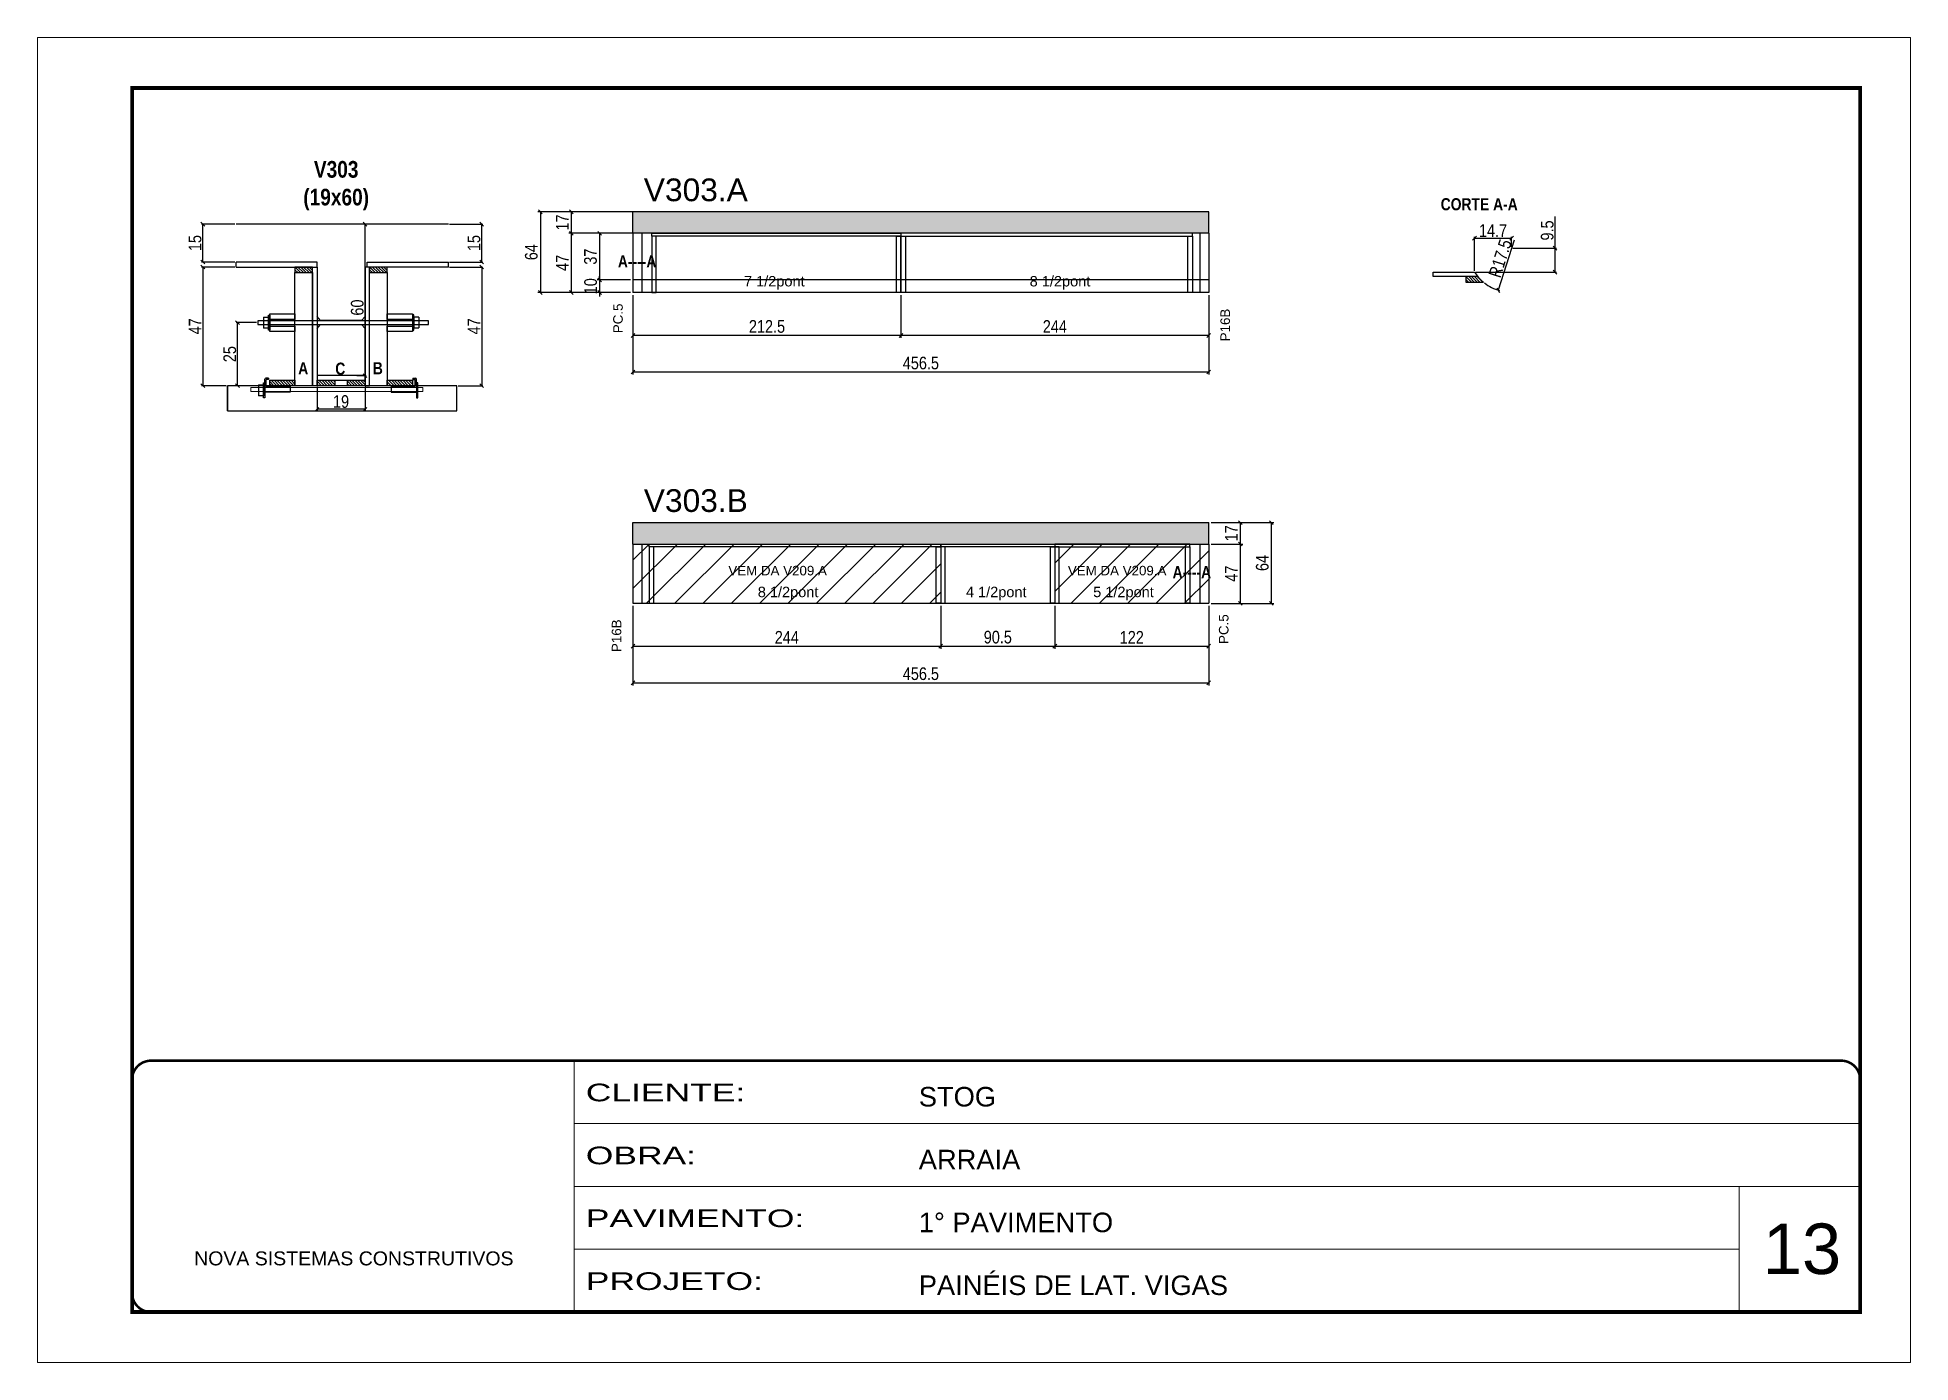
# Model space of a CAD drawing. Extents: x -3394 to 16474, y -5031 to 14397.
# Drawn here: x 4272 to 5757, y 9901 to 10951 of the extents above; entities that cross this region are included whole.
import ezdxf

# ---------------------------------------------------------------- set-up
doc = ezdxf.new("R2010")
doc.units = 0
doc.linetypes.add('CONTINUO', pattern=[0])
doc.linetypes.add('DASHED', pattern=[0.75, 0.5, -0.25])
doc.layers.get('0').update_dxf_attribs({"linetype": 'CONTINUOUS'})
doc.layers.get('Defpoints').update_dxf_attribs({"linetype": 'CONTINUOUS'})
for name, color, linetype in [('1HACHURA MADEIRAS', 1, 'CONTINUOUS'), ('barrote', 251, 'CONTINUOUS'), ('COTA', 241, 'CONTINUOUS'), ('detalhes', 4, 'CONTINUOUS'), ('NOMENCLATURA', 7, 'CONTINUOUS'), ('P-M', 7, 'CONTINUOUS'), ('Painéis', 200, 'CONTINUOUS'), ('PONTALETE', 7, 'CONTINUOUS'), ('presilha', 1, 'CONTINUOUS'), ('SARR_2.2x10', 60, 'CONTINUOUS'), ('SARR_2.2x7', 40, 'CONTINUOUS'), ('SARR_3.5x7', 81, 'CONTINUOUS'), ('Tubo de PVC', 51, 'CONTINUOUS')]:
    doc.layers.add(name, color=color, linetype=linetype)
for name, color, linetype, lineweight in [('CARIMBO', 255, 'CONTINUOUS', 9), ('CONCRETO', 251, 'CONTINUOUS', 25), ('Folhas', 255, 'CONTINUOUS', 9), ('REAPROVEITAMENTO', 251, 'CONTINUOUS', 9), ('SARRAFO DE PRESSAO', 251, 'DASHED', 9), ('SCO-___-LAJ', 2, 'CONTINUOUS', 0)]:
    doc.layers.add(name, color=color, linetype=linetype, lineweight=lineweight)
doc.styles.add('ARIAL', font='arial.ttf')
doc.styles.add('COTA TECNICA', font='techl___.ttf', dxfattribs={"height": 10})
doc.styles.add('COTA TECNICA 2X', font='techl___.ttf', dxfattribs={"height": 10})
doc.styles.add('TECNICA', font='techb___.ttf', dxfattribs={"height": 10})
doc.styles.add('Tecnologia', font='')
doc.styles.get('Tecnologia').set_extended_font_data('Forgotten Futurist')
doc.dimstyles.new('PAINEL', dxfattribs={"dimtxt": 10, "dimasz": 3, "dimexe": 3, "dimexo": 3, "dimgap": 3, "dimtad": 1, "dimdec": 1, "dimzin": 12, "dimdsep": 46, "dimtxsty": 'COTA TECNICA', "dimblk1": 'OBLIQUE', "dimblk2": 'OBLIQUE', "dimsah": 1, "dimcen": 0.9, "dimclrd": 4, "dimclre": 4, "dimclrt": 240, "dimadec": 1, "dimazin": 3, "dimtfac": 1, "dimtdec": 1, "dimtmove": 0, "dimatfit": 3, "dimfxl": 1, "dimtolj": 1, "dimtzin": 12, "dimarcsym": 0})
doc.dimstyles.new('SECAO', dxfattribs={"dimscale": 0.333333, "dimtxt": 5, "dimasz": 9, "dimexe": 3, "dimexo": 3, "dimgap": 3, "dimtad": 1, "dimdec": 1, "dimlfac": 0.5, "dimzin": 12, "dimdsep": 46, "dimtxsty": 'COTA TECNICA 2X', "dimblk1": 'OBLIQUE', "dimblk2": 'OBLIQUE', "dimsah": 1, "dimcen": 0.9, "dimclrd": 4, "dimclre": 4, "dimclrt": 240, "dimadec": 1, "dimazin": 3, "dimtfac": 1, "dimtdec": 1, "dimtmove": 0, "dimatfit": 3, "dimfxl": 1, "dimtolj": 1, "dimtzin": 12, "dimarcsym": 0})

msp = doc.modelspace()

# ---------------------------------------------------------------- texts
at = {"layer": 'CARIMBO', "style": 'ARIAL'}
msp.add_text('13', height=40, dxfattribs=at).set_placement((5640.07, 9970.97))
at = {"layer": 'detalhes', "style": 'TECNICA'}
for s, p in [('CORTE A-A', (5384.71, 10813.89)), ('A----A', (4732.37, 10768.57)), ('A', (4478.94, 10683.89)), ('C', (4508.33, 10683.58)), ('B', (4538.08, 10683.89)), ('A----A', (5172.18, 10522.33))]:
    msp.add_text(s, height=9.6, dxfattribs=at).set_placement(p)
at = {"layer": 'NOMENCLATURA', "linetype": 'Continuous', "style": 'ARIAL'}
for s, height, p in [('V303.A', 18, (4752.92, 10821.09)), ('V303.B', 18, (4752.92, 10574.85)), ('VEM DA V209.A', 7.5671, (4819.95, 10524.57)), ('VEM DA V209.A', 7.5671, (5089.12, 10524.57))]:
    msp.add_text(s, height=height, dxfattribs=at).set_placement(p)
for s, p in [('PC.5', (4736.23, 10716.49)), ('P16B', (5217.64, 10710.07)), ('P16B', (4735.09, 10463.83)), ('PC.5', (5216.46, 10470.25))]:
    msp.add_text(s, height=7.567, rotation=90, dxfattribs=at).set_placement(p)
at = {"layer": 'NOMENCLATURA', "insert": (4509.03, 10852.94), "char_height": 13.2, "attachment_point": 2, "style": 'TECNICA'}
msp.add_mtext_dynamic_manual_height_columns('V303\\P(19x60)', width=13.2, gutter_width=1, heights=[0], dxfattribs=at)
at = {"layer": 'PONTALETE', "linetype": 'Continuous', "style": 'ARIAL'}
for s, p in [('7 1/2pont', (4832.36, 10753.56)), ('8 1/2pont', (5058.86, 10753.56)), ('8 1/2pont', (4843.29, 10507.31)), ('4 1/2pont', (5008.3, 10507.31)), ('5 1/2pont', (5109.2, 10507.31))]:
    msp.add_text(s, height=8.25, dxfattribs=at).set_placement(p)

# ---------------------------------------------------------------- blocks, each defined once
blk = doc.blocks.new('9999999999')
at = {"color": 30, "linetype": 'CONTINUO'}
for p, q in [((98564.6, 34230.2), (98564.6, 34429.4)), ((98564.6, 34379.6), (99584, 34379.6)), ((98564.6, 34329.8), (99488, 34329.8)), ((99584, 34329.8), (99488, 34329.8)), ((99488, 34329.8), (99488, 34230.2)), ((98564.6, 34280), (99488, 34280))]:
    blk.add_line(p, q, dxfattribs=at)
at = {"color": 30, "linetype": 'CONTINUO', "const_width": 2}
blk.add_lwpolyline([(99584, 34230.2), (99584, 34414.4, 0.414214), (99569, 34429.4), (98229, 34429.4, 0.414214), (98214, 34414.4), (98214, 34245.2, 0.414214), (98229, 34230.2), (99584, 34230.2)], format="xyb", dxfattribs=at)
at = {"layer": 'Folhas'}
blk.add_lwpolyline([(98139, 34190.2), (99624, 34190.2), (99624, 35240.2), (98139, 35240.2)], close=True, dxfattribs=at)
at = {"layer": 'Folhas', "color": 30, "const_width": 3}
blk.add_lwpolyline([(98214, 34230.2), (99584, 34230.2), (99584, 35200.2), (98214, 35200.2)], close=True, dxfattribs=at)
at = {"color": 7, "linetype": 'Continuous', "ltscale": 5, "style": 'ARIAL'}
for s, height, p in [('STOG', 15.48, (98837.7, 34393.1)), ('ARRAIA', 15.48, (98837.7, 34343.3)), ('1° PAVIMENTO', 15.483, (98837.7, 34293.5)), ('NOVA SISTEMAS CONSTRUTIVOS', 11.059, (98263.2, 34267.2)), ('PAINÉIS DE LAT. VIGAS', 15.483, (98837.7, 34243.7))]:
    blk.add_text(s, height=height, dxfattribs=at).set_placement(p)
at = {"layer": 'Folhas', "color": 7, "style": 'Tecnologia', "width": 1.5}
for s, p in [('CLIENTE:', (98573.7, 34397.2)), ('OBRA:', (98573.7, 34347.3)), ('PAVIMENTO:', (98573.7, 34297.5)), ('PROJETO:', (98573.7, 34247.7))]:
    blk.add_text(s, height=14, dxfattribs=at).set_placement(p)
blk = doc.blocks.new('_Oblique')
at = {"color": 0, "linetype": 'ByBlock', "lineweight": -2}
blk.add_line((-0.5, -0.5), (0.5, 0.5), dxfattribs=at)
blk = doc.blocks.new('*D291')
at = {"layer": 'COTA', "color": 4, "lineweight": -2, "transparency": 16777216}
for p, q in [((4493.9, 10673.9), (4493.9, 10655.2)), ((4531.9, 10673.9), (4531.9, 10655.2)), ((4531.9, 10656.2), (4493.9, 10656.2))]:
    blk.add_line(p, q, dxfattribs=at)
at = {"layer": 'Defpoints', "color": 0, "transparency": 16777216}
for p in [(4493.9, 10674.9), (4531.9, 10674.9), (4493.9, 10656.2)]:
    blk.add_point(p, dxfattribs=at)
at = {"layer": 'COTA', "color": 4, "lineweight": -2, "transparency": 16777216, "xscale": 3, "yscale": 3, "zscale": 3, "rotation": 180}
blk.add_blockref('_Oblique', (4493.9, 10656.2), dxfattribs=at)
at = {"layer": 'COTA', "color": 4, "lineweight": -2, "transparency": 16777216, "xscale": 3, "yscale": 3, "zscale": 3}
blk.add_blockref('_Oblique', (4531.9, 10656.2), dxfattribs=at)
at = {"layer": 'COTA', "color": 240, "transparency": 16777216, "insert": (4512.9, 10662.3), "char_height": 10, "attachment_point": 5, "style": 'COTA TECNICA 2X'}
blk.add_mtext('\\A1;19', dxfattribs=at)
blk = doc.blocks.new('PRESILHA METÁLICA 1')
at = {"layer": 'presilha'}
for p, q in [((0, 13), (6, 13)), ((0, 13), (0, 0)), ((6, 0), (0, 0)), ((6, 15.5), (7.5, 15.5)), ((6, -2.5), (6, 15.5)), ((6, 13), (6, 0)), ((7.5, 10.6), (7.5, 19.9)), ((7.5, 15.5), (7.5, -2.5)), ((37.5, 4.1), (7.5, 4.1)), ((12, 21), (8.6, 21)), ((9, 11.6), (9, 18.9)), ((12, 19.5), (9.6, 19.5)), ((37.5, 11), (9.6, 11)), ((12, 21), (12, 19.5)), ((37.5, 11), (37.5, 4.1)), ((7.5, -2.5), (6, -2.5))]:
    blk.add_line(p, q, dxfattribs=at)
for centre, radius, start, end in [((8.6, 19.9), 1.14, 90, 180), ((9.6, 18.9), 0.57, 90, 180), ((9.6, 11.6), 0.57, 180, 270)]:
    blk.add_arc(centre, radius, start, end, dxfattribs=at)
blk = doc.blocks.new('PRESILHA METÁLICA 2')
at = {"layer": 'presilha'}
for p, q in [((-5.2, 23.5), (-5.2, 22)), ((-5.2, 23.5), (-1.9, 23.5)), ((-0.8, 14.6), (-0.8, 22.4)), ((-30.8, 13.5), (-30.8, 6.6)), ((-30.8, 13.5), (-2.8, 13.5)), ((-30.8, 6.6), (-0.8, 6.6)), ((-5.2, 22), (-2.8, 22)), ((-2.2, 14.1), (-2.2, 21.4)), ((0.8, 18), (-0.8, 18)), ((-0.8, 18), (-0.8, 0)), ((-0.8, 0), (0.8, 0)), ((0.8, 0), (0.8, 18))]:
    blk.add_line(p, q, dxfattribs=at)
for centre, radius, start, end in [((-1.9, 22.4), 1.14, 0, 90), ((-2.8, 21.4), 0.57, 0, 90), ((-2.8, 14.1), 0.57, 270, 0)]:
    blk.add_arc(centre, radius, start, end, dxfattribs=at)
blk = doc.blocks.new('*D292')
at = {"layer": 'COTA', "color": 4, "lineweight": -2, "transparency": 16777216}
for p, q in [((4428.6, 10768.9), (4402.3, 10768.9)), ((4403.3, 10768.9), (4403.3, 10674.9)), ((4421.9, 10674.9), (4402.3, 10674.9))]:
    blk.add_line(p, q, dxfattribs=at)
at = {"layer": 'Defpoints', "color": 0, "transparency": 16777216}
for p in [(4429.6, 10768.9), (4403.3, 10674.9), (4422.9, 10674.9)]:
    blk.add_point(p, dxfattribs=at)
at = {"layer": 'COTA', "color": 4, "lineweight": -2, "transparency": 16777216, "xscale": 3, "yscale": 3, "zscale": 3}
for p, rotation in [((4403.3, 10768.9), 90), ((4403.3, 10674.9), 270)]:
    blk.add_blockref('_Oblique', p, dxfattribs=dict(at, rotation=rotation))
at = {"layer": 'COTA', "color": 240, "transparency": 16777216, "insert": (4397.2, 10721.9), "char_height": 10, "attachment_point": 5, "rotation": 90, "style": 'COTA TECNICA 2X'}
blk.add_mtext('\\A1;47', dxfattribs=at)
blk = doc.blocks.new('*D293')
at = {"layer": 'COTA', "color": 4, "lineweight": -2, "transparency": 16777216}
for p, q in [((4531.9, 10682.9), (4531.9, 10802.9)), ((4525.5, 10682.9), (4532.9, 10682.9))]:
    blk.add_line(p, q, dxfattribs=at)
at = {"layer": 'Defpoints', "color": 0, "transparency": 16777216}
for p in [(4531.9, 10802.9), (4531.9, 10802.9), (4524.5, 10682.9)]:
    blk.add_point(p, dxfattribs=at)
at = {"layer": 'COTA', "color": 4, "lineweight": -2, "transparency": 16777216, "xscale": 3, "yscale": 3, "zscale": 3}
for p, rotation in [((4531.9, 10802.9), 90), ((4531.9, 10682.9), 270)]:
    blk.add_blockref('_Oblique', p, dxfattribs=dict(at, rotation=rotation))
at = {"layer": 'COTA', "color": 240, "transparency": 16777216, "insert": (4525.8, 10736.8), "char_height": 10, "attachment_point": 5, "rotation": 90, "style": 'COTA TECNICA 2X'}
blk.add_mtext('\\A1;60', dxfattribs=at)
blk = doc.blocks.new('*D294')
at = {"layer": 'COTA', "color": 4, "lineweight": -2, "transparency": 16777216}
for p, q in [((4428.6, 10802.9), (4402.3, 10802.9)), ((4403.3, 10772.9), (4403.3, 10802.9)), ((4428.6, 10772.9), (4402.3, 10772.9))]:
    blk.add_line(p, q, dxfattribs=at)
at = {"layer": 'Defpoints', "color": 0, "transparency": 16777216}
for p in [(4403.3, 10802.9), (4429.6, 10802.9), (4429.6, 10772.9)]:
    blk.add_point(p, dxfattribs=at)
at = {"layer": 'COTA', "color": 4, "lineweight": -2, "transparency": 16777216, "xscale": 3, "yscale": 3, "zscale": 3}
for p, rotation in [((4403.3, 10802.9), 90), ((4403.3, 10772.9), 270)]:
    blk.add_blockref('_Oblique', p, dxfattribs=dict(at, rotation=rotation))
at = {"layer": 'COTA', "color": 240, "transparency": 16777216, "insert": (4397.2, 10787.9), "char_height": 10, "attachment_point": 5, "rotation": 90, "style": 'COTA TECNICA 2X'}
blk.add_mtext('\\A1;15', dxfattribs=at)
blk = doc.blocks.new('*D295')
at = {"layer": 'COTA', "color": 4, "lineweight": -2, "transparency": 16777216}
for p, q in [((4599, 10768.9), (4625.4, 10768.9)), ((4624.4, 10768.9), (4624.4, 10674.9)), ((4605.8, 10674.9), (4625.4, 10674.9))]:
    blk.add_line(p, q, dxfattribs=at)
at = {"layer": 'Defpoints', "color": 0, "transparency": 16777216}
for p in [(4598, 10768.9), (4604.8, 10674.9), (4624.4, 10674.9)]:
    blk.add_point(p, dxfattribs=at)
at = {"layer": 'COTA', "color": 4, "lineweight": -2, "transparency": 16777216, "xscale": 3, "yscale": 3, "zscale": 3}
for p, rotation in [((4624.4, 10768.9), 90), ((4624.4, 10674.9), 270)]:
    blk.add_blockref('_Oblique', p, dxfattribs=dict(at, rotation=rotation))
at = {"layer": 'COTA', "color": 240, "transparency": 16777216, "insert": (4618.3, 10721.9), "char_height": 10, "attachment_point": 5, "rotation": 90, "style": 'COTA TECNICA 2X'}
blk.add_mtext('\\A1;47', dxfattribs=at)
blk = doc.blocks.new('*D296')
at = {"layer": 'COTA', "color": 4, "lineweight": -2, "transparency": 16777216}
for p, q in [((4599, 10802.9), (4625.4, 10802.9)), ((4624.4, 10772.9), (4624.4, 10802.9)), ((4599, 10772.9), (4625.4, 10772.9))]:
    blk.add_line(p, q, dxfattribs=at)
at = {"layer": 'Defpoints', "color": 0, "transparency": 16777216}
for p in [(4598, 10802.9), (4624.4, 10802.9), (4598, 10772.9)]:
    blk.add_point(p, dxfattribs=at)
at = {"layer": 'COTA', "color": 4, "lineweight": -2, "transparency": 16777216, "xscale": 3, "yscale": 3, "zscale": 3}
for p, rotation in [((4624.4, 10802.9), 90), ((4624.4, 10772.9), 270)]:
    blk.add_blockref('_Oblique', p, dxfattribs=dict(at, rotation=rotation))
at = {"layer": 'COTA', "color": 240, "transparency": 16777216, "insert": (4618.3, 10787.9), "char_height": 10, "attachment_point": 5, "rotation": 90, "style": 'COTA TECNICA 2X'}
blk.add_mtext('\\A1;15', dxfattribs=at)
blk = doc.blocks.new('*D298')
at = {"layer": 'COTA', "color": 4, "linetype": 'Continuous', "lineweight": -2, "transparency": 16777216}
for p, q in [((4956.8, 10746.7), (4956.8, 10712.7)), ((5200.8, 10746.7), (5200.8, 10712.7)), ((5200.8, 10714.7), (4956.8, 10714.7))]:
    blk.add_line(p, q, dxfattribs=at)
at = {"layer": 'Defpoints', "color": 0, "linetype": 'Continuous', "transparency": 16777216}
for p in [(4956.8, 10748.7), (5200.8, 10748.7), (4956.8, 10714.7)]:
    blk.add_point(p, dxfattribs=at)
at = {"layer": 'COTA', "color": 4, "linetype": 'Continuous', "lineweight": -2, "transparency": 16777216, "xscale": 3, "yscale": 3, "zscale": 3, "rotation": 180}
blk.add_blockref('_Oblique', (4956.8, 10714.7), dxfattribs=at)
at = {"layer": 'COTA', "color": 4, "linetype": 'Continuous', "lineweight": -2, "transparency": 16777216, "xscale": 3, "yscale": 3, "zscale": 3}
blk.add_blockref('_Oblique', (5200.8, 10714.7), dxfattribs=at)
at = {"layer": 'COTA', "color": 240, "linetype": 'Continuous', "transparency": 16777216, "insert": (5078.8, 10721.8), "char_height": 10, "attachment_point": 5, "style": 'COTA TECNICA'}
blk.add_mtext('\\A1;244', dxfattribs=at)
blk = doc.blocks.new('*D299')
at = {"layer": 'COTA', "color": 4, "linetype": 'Continuous', "lineweight": -2, "transparency": 16777216}
for p, q in [((4744.3, 10746.7), (4744.3, 10712.7)), ((4956.8, 10746.7), (4956.8, 10712.7)), ((4956.8, 10714.7), (4744.3, 10714.7))]:
    blk.add_line(p, q, dxfattribs=at)
at = {"layer": 'Defpoints', "color": 0, "linetype": 'Continuous', "transparency": 16777216}
for p in [(4744.3, 10748.7), (4956.8, 10748.7), (4744.3, 10714.7)]:
    blk.add_point(p, dxfattribs=at)
at = {"layer": 'COTA', "color": 4, "linetype": 'Continuous', "lineweight": -2, "transparency": 16777216, "xscale": 3, "yscale": 3, "zscale": 3, "rotation": 180}
blk.add_blockref('_Oblique', (4744.3, 10714.7), dxfattribs=at)
at = {"layer": 'COTA', "color": 4, "linetype": 'Continuous', "lineweight": -2, "transparency": 16777216, "xscale": 3, "yscale": 3, "zscale": 3}
blk.add_blockref('_Oblique', (4956.8, 10714.7), dxfattribs=at)
at = {"layer": 'COTA', "color": 240, "linetype": 'Continuous', "transparency": 16777216, "insert": (4850.6, 10721.8), "char_height": 10, "attachment_point": 5, "style": 'COTA TECNICA'}
blk.add_mtext('\\A1;212.5', dxfattribs=at)
blk = doc.blocks.new('*D300')
at = {"layer": 'COTA', "color": 4, "linetype": 'Continuous', "lineweight": -2, "transparency": 16777216}
for p, q in [((4744.3, 10746.7), (4744.3, 10683.7)), ((5200.8, 10746.7), (5200.8, 10683.7)), ((5200.8, 10685.7), (4744.3, 10685.7))]:
    blk.add_line(p, q, dxfattribs=at)
at = {"layer": 'Defpoints', "color": 0, "linetype": 'Continuous', "transparency": 16777216}
for p in [(4744.3, 10748.7), (5200.8, 10748.7), (4744.3, 10685.7)]:
    blk.add_point(p, dxfattribs=at)
at = {"layer": 'COTA', "color": 4, "linetype": 'Continuous', "lineweight": -2, "transparency": 16777216, "xscale": 3, "yscale": 3, "zscale": 3, "rotation": 180}
blk.add_blockref('_Oblique', (4744.3, 10685.7), dxfattribs=at)
at = {"layer": 'COTA', "color": 4, "linetype": 'Continuous', "lineweight": -2, "transparency": 16777216, "xscale": 3, "yscale": 3, "zscale": 3}
blk.add_blockref('_Oblique', (5200.8, 10685.7), dxfattribs=at)
at = {"layer": 'COTA', "color": 240, "linetype": 'Continuous', "transparency": 16777216, "insert": (4972.6, 10692.8), "char_height": 10, "attachment_point": 5, "style": 'COTA TECNICA'}
blk.add_mtext('\\A1;456.5', dxfattribs=at)
blk = doc.blocks.new('*D301')
at = {"layer": 'COTA', "color": 4, "linetype": 'Continuous', "lineweight": -2, "transparency": 16777216}
for p, q in [((4745.9, 10795.7), (4693.5, 10795.7)), ((4695.5, 10748.7), (4695.5, 10795.7)), ((4742.3, 10748.7), (4693.5, 10748.7))]:
    blk.add_line(p, q, dxfattribs=at)
at = {"layer": 'Defpoints', "color": 0, "linetype": 'Continuous', "transparency": 16777216}
for p in [(4695.5, 10795.7), (4747.9, 10795.7), (4744.3, 10748.7)]:
    blk.add_point(p, dxfattribs=at)
at = {"layer": 'COTA', "color": 4, "linetype": 'Continuous', "lineweight": -2, "transparency": 16777216, "xscale": 3, "yscale": 3, "zscale": 3}
for p, rotation in [((4695.5, 10795.7), 90), ((4695.5, 10748.7), 270)]:
    blk.add_blockref('_Oblique', p, dxfattribs=dict(at, rotation=rotation))
at = {"layer": 'COTA', "color": 240, "linetype": 'Continuous', "transparency": 16777216, "insert": (4688.4, 10772.2), "char_height": 10, "attachment_point": 5, "rotation": 90, "style": 'COTA TECNICA'}
blk.add_mtext('\\A1;47', dxfattribs=at)
blk = doc.blocks.new('*D302')
at = {"layer": 'COTA', "color": 4, "linetype": 'Continuous', "lineweight": -2, "transparency": 16777216}
for p, q in [((4745.9, 10812.7), (4693.5, 10812.7)), ((4695.5, 10795.7), (4695.5, 10812.7)), ((4745.9, 10795.7), (4693.5, 10795.7))]:
    blk.add_line(p, q, dxfattribs=at)
at = {"layer": 'Defpoints', "color": 0, "linetype": 'Continuous', "transparency": 16777216}
for p in [(4695.5, 10812.7), (4747.9, 10812.7), (4747.9, 10795.7)]:
    blk.add_point(p, dxfattribs=at)
at = {"layer": 'COTA', "color": 4, "linetype": 'Continuous', "lineweight": -2, "transparency": 16777216, "xscale": 3, "yscale": 3, "zscale": 3}
for p, rotation in [((4695.5, 10812.7), 90), ((4695.5, 10795.7), 270)]:
    blk.add_blockref('_Oblique', p, dxfattribs=dict(at, rotation=rotation))
at = {"layer": 'COTA', "color": 240, "linetype": 'Continuous', "transparency": 16777216, "insert": (4688.4, 10804.2), "char_height": 10, "attachment_point": 5, "rotation": 90, "style": 'COTA TECNICA'}
blk.add_mtext('\\A1;17', dxfattribs=at)
blk = doc.blocks.new('*D297')
at = {"layer": 'COTA', "color": 4, "linetype": 'Continuous', "lineweight": -2, "transparency": 16777216}
for p, q in [((4742.3, 10812.7), (4668.9, 10812.7)), ((4670.9, 10812.7), (4670.9, 10748.7)), ((4742.3, 10748.7), (4668.9, 10748.7))]:
    blk.add_line(p, q, dxfattribs=at)
at = {"layer": 'Defpoints', "color": 0, "linetype": 'Continuous', "transparency": 16777216}
for p in [(4744.3, 10812.7), (4670.9, 10748.7), (4744.3, 10748.7)]:
    blk.add_point(p, dxfattribs=at)
at = {"layer": 'COTA', "color": 4, "linetype": 'Continuous', "lineweight": -2, "transparency": 16777216, "xscale": 3, "yscale": 3, "zscale": 3}
for p, rotation in [((4670.9, 10812.7), 90), ((4670.9, 10748.7), 270)]:
    blk.add_blockref('_Oblique', p, dxfattribs=dict(at, rotation=rotation))
at = {"layer": 'COTA', "color": 240, "linetype": 'Continuous', "transparency": 16777216, "insert": (4663.8, 10780.7), "char_height": 10, "attachment_point": 5, "rotation": 90, "style": 'COTA TECNICA'}
blk.add_mtext('\\A1;64', dxfattribs=at)
blk = doc.blocks.new('*D305')
at = {"layer": 'COTA', "color": 4, "linetype": 'Continuous', "lineweight": -2, "transparency": 16777216}
for p, q in [((4744.3, 10500.4), (4744.3, 10466.5)), ((4988.3, 10500.4), (4988.3, 10466.5)), ((4744.3, 10468.5), (4988.3, 10468.5))]:
    blk.add_line(p, q, dxfattribs=at)
at = {"layer": 'Defpoints', "color": 0, "linetype": 'Continuous', "transparency": 16777216}
for p in [(4744.3, 10502.4), (4988.3, 10502.4), (4988.3, 10468.5)]:
    blk.add_point(p, dxfattribs=at)
at = {"layer": 'COTA', "color": 4, "linetype": 'Continuous', "lineweight": -2, "transparency": 16777216, "xscale": 3, "yscale": 3, "zscale": 3, "rotation": 180}
blk.add_blockref('_Oblique', (4744.3, 10468.5), dxfattribs=at)
at = {"layer": 'COTA', "color": 4, "linetype": 'Continuous', "lineweight": -2, "transparency": 16777216, "xscale": 3, "yscale": 3, "zscale": 3}
blk.add_blockref('_Oblique', (4988.3, 10468.5), dxfattribs=at)
at = {"layer": 'COTA', "color": 240, "linetype": 'Continuous', "transparency": 16777216, "insert": (4866.3, 10475.5), "char_height": 10, "attachment_point": 5, "style": 'COTA TECNICA'}
blk.add_mtext('\\A1;244', dxfattribs=at)
blk = doc.blocks.new('*D306')
at = {"layer": 'COTA', "color": 4, "linetype": 'Continuous', "lineweight": -2, "transparency": 16777216}
for p, q in [((4988.3, 10500.4), (4988.3, 10466.5)), ((5078.8, 10500.4), (5078.8, 10466.5)), ((4988.3, 10468.5), (5078.8, 10468.5))]:
    blk.add_line(p, q, dxfattribs=at)
at = {"layer": 'Defpoints', "color": 0, "linetype": 'Continuous', "transparency": 16777216}
for p in [(4988.3, 10502.4), (5078.8, 10502.4), (5078.8, 10468.5)]:
    blk.add_point(p, dxfattribs=at)
at = {"layer": 'COTA', "color": 4, "linetype": 'Continuous', "lineweight": -2, "transparency": 16777216, "xscale": 3, "yscale": 3, "zscale": 3, "rotation": 180}
blk.add_blockref('_Oblique', (4988.3, 10468.5), dxfattribs=at)
at = {"layer": 'COTA', "color": 4, "linetype": 'Continuous', "lineweight": -2, "transparency": 16777216, "xscale": 3, "yscale": 3, "zscale": 3}
blk.add_blockref('_Oblique', (5078.8, 10468.5), dxfattribs=at)
at = {"layer": 'COTA', "color": 240, "linetype": 'Continuous', "transparency": 16777216, "insert": (5033.6, 10475.6), "char_height": 10, "attachment_point": 5, "style": 'COTA TECNICA'}
blk.add_mtext('\\A1;90.5', dxfattribs=at)
blk = doc.blocks.new('*D307')
at = {"layer": 'COTA', "color": 4, "linetype": 'Continuous', "lineweight": -2, "transparency": 16777216}
for p, q in [((4744.3, 10500.4), (4744.3, 10437.4)), ((5200.8, 10500.4), (5200.8, 10437.4)), ((4744.3, 10439.4), (5200.8, 10439.4))]:
    blk.add_line(p, q, dxfattribs=at)
at = {"layer": 'Defpoints', "color": 0, "linetype": 'Continuous', "transparency": 16777216}
for p in [(4744.3, 10502.4), (5200.8, 10502.4), (5200.8, 10439.4)]:
    blk.add_point(p, dxfattribs=at)
at = {"layer": 'COTA', "color": 4, "linetype": 'Continuous', "lineweight": -2, "transparency": 16777216, "xscale": 3, "yscale": 3, "zscale": 3, "rotation": 180}
blk.add_blockref('_Oblique', (4744.3, 10439.4), dxfattribs=at)
at = {"layer": 'COTA', "color": 4, "linetype": 'Continuous', "lineweight": -2, "transparency": 16777216, "xscale": 3, "yscale": 3, "zscale": 3}
blk.add_blockref('_Oblique', (5200.8, 10439.4), dxfattribs=at)
at = {"layer": 'COTA', "color": 240, "linetype": 'Continuous', "transparency": 16777216, "insert": (4972.6, 10446.6), "char_height": 10, "attachment_point": 5, "style": 'COTA TECNICA'}
blk.add_mtext('\\A1;456.5', dxfattribs=at)
blk = doc.blocks.new('*D308')
at = {"layer": 'COTA', "color": 4, "linetype": 'Continuous', "lineweight": -2, "transparency": 16777216}
for p, q in [((5202.8, 10549.4), (5227.9, 10549.4)), ((5225.9, 10502.4), (5225.9, 10549.4)), ((5202.8, 10502.4), (5227.9, 10502.4))]:
    blk.add_line(p, q, dxfattribs=at)
at = {"layer": 'Defpoints', "color": 0, "linetype": 'Continuous', "transparency": 16777216}
for p in [(5200.8, 10549.4), (5225.9, 10549.4), (5200.8, 10502.4)]:
    blk.add_point(p, dxfattribs=at)
at = {"layer": 'COTA', "color": 4, "linetype": 'Continuous', "lineweight": -2, "transparency": 16777216, "xscale": 3, "yscale": 3, "zscale": 3}
for p, rotation in [((5225.9, 10549.4), 90), ((5225.9, 10502.4), 270)]:
    blk.add_blockref('_Oblique', p, dxfattribs=dict(at, rotation=rotation))
at = {"layer": 'COTA', "color": 240, "linetype": 'Continuous', "transparency": 16777216, "insert": (5218.8, 10525.9), "char_height": 10, "attachment_point": 5, "rotation": 90, "style": 'COTA TECNICA'}
blk.add_mtext('\\A1;47', dxfattribs=at)
blk = doc.blocks.new('*D303')
at = {"layer": 'COTA', "color": 4, "linetype": 'Continuous', "lineweight": -2, "transparency": 16777216}
for p, q in [((5202.8, 10566.4), (5227.9, 10566.4)), ((5225.9, 10549.4), (5225.9, 10566.4)), ((5202.8, 10549.4), (5227.9, 10549.4))]:
    blk.add_line(p, q, dxfattribs=at)
at = {"layer": 'Defpoints', "color": 0, "linetype": 'Continuous', "transparency": 16777216}
for p in [(5200.8, 10566.4), (5225.9, 10566.4), (5200.8, 10549.4)]:
    blk.add_point(p, dxfattribs=at)
at = {"layer": 'COTA', "color": 4, "linetype": 'Continuous', "lineweight": -2, "transparency": 16777216, "xscale": 3, "yscale": 3, "zscale": 3}
for p, rotation in [((5225.9, 10566.4), 90), ((5225.9, 10549.4), 270)]:
    blk.add_blockref('_Oblique', p, dxfattribs=dict(at, rotation=rotation))
at = {"layer": 'COTA', "color": 240, "linetype": 'Continuous', "transparency": 16777216, "insert": (5218.8, 10557.9), "char_height": 10, "attachment_point": 5, "rotation": 90, "style": 'COTA TECNICA'}
blk.add_mtext('\\A1;17', dxfattribs=at)
blk = doc.blocks.new('*D304')
at = {"layer": 'COTA', "color": 4, "linetype": 'Continuous', "lineweight": -2, "transparency": 16777216}
for p, q in [((5202.8, 10566.4), (5252.4, 10566.4)), ((5250.4, 10566.4), (5250.4, 10502.4)), ((5202.8, 10502.4), (5252.4, 10502.4))]:
    blk.add_line(p, q, dxfattribs=at)
at = {"layer": 'Defpoints', "color": 0, "linetype": 'Continuous', "transparency": 16777216}
for p in [(5200.8, 10566.4), (5200.8, 10502.4), (5250.4, 10502.4)]:
    blk.add_point(p, dxfattribs=at)
at = {"layer": 'COTA', "color": 4, "linetype": 'Continuous', "lineweight": -2, "transparency": 16777216, "xscale": 3, "yscale": 3, "zscale": 3}
for p, rotation in [((5250.4, 10566.4), 90), ((5250.4, 10502.4), 270)]:
    blk.add_blockref('_Oblique', p, dxfattribs=dict(at, rotation=rotation))
at = {"layer": 'COTA', "color": 240, "linetype": 'Continuous', "transparency": 16777216, "insert": (5243.3, 10534.4), "char_height": 10, "attachment_point": 5, "rotation": 90, "style": 'COTA TECNICA'}
blk.add_mtext('\\A1;64', dxfattribs=at)
blk = doc.blocks.new('*D985')
at = {"layer": 'COTA', "color": 4, "lineweight": -2, "transparency": 16777216}
for p, q in [((4445.8, 10724.9), (4429.8, 10724.9)), ((4430.8, 10674.9), (4430.8, 10724.9)), ((4455.3, 10674.9), (4429.8, 10674.9))]:
    blk.add_line(p, q, dxfattribs=at)
at = {"layer": 'Defpoints', "color": 0, "transparency": 16777216}
for p in [(4430.8, 10724.9), (4446.8, 10724.9), (4456.3, 10674.9)]:
    blk.add_point(p, dxfattribs=at)
at = {"layer": 'COTA', "color": 4, "lineweight": -2, "transparency": 16777216, "xscale": 3, "yscale": 3, "zscale": 3}
for p, rotation in [((4430.8, 10724.9), 90), ((4430.8, 10674.9), 270)]:
    blk.add_blockref('_Oblique', p, dxfattribs=dict(at, rotation=rotation))
at = {"layer": 'COTA', "color": 240, "transparency": 16777216, "insert": (4424.7, 10699.9), "char_height": 10, "attachment_point": 5, "rotation": 90, "style": 'COTA TECNICA 2X'}
blk.add_mtext('\\A1;25', dxfattribs=at)
blk = doc.blocks.new('*D2104')
at = {"layer": 'COTA', "color": 4, "linetype": 'Continuous', "lineweight": -2, "transparency": 16777216}
for p, q in [((5078.8, 10500.4), (5078.8, 10466.5)), ((5200.8, 10500.4), (5200.8, 10466.5)), ((5078.8, 10468.5), (5200.8, 10468.5))]:
    blk.add_line(p, q, dxfattribs=at)
at = {"layer": 'Defpoints', "color": 0, "linetype": 'Continuous', "transparency": 16777216}
for p in [(5078.8, 10502.4), (5200.8, 10502.4), (5200.8, 10468.5)]:
    blk.add_point(p, dxfattribs=at)
at = {"layer": 'COTA', "color": 4, "linetype": 'Continuous', "lineweight": -2, "transparency": 16777216, "xscale": 3, "yscale": 3, "zscale": 3, "rotation": 180}
blk.add_blockref('_Oblique', (5078.8, 10468.5), dxfattribs=at)
at = {"layer": 'COTA', "color": 4, "linetype": 'Continuous', "lineweight": -2, "transparency": 16777216, "xscale": 3, "yscale": 3, "zscale": 3}
blk.add_blockref('_Oblique', (5200.8, 10468.5), dxfattribs=at)
at = {"layer": 'COTA', "color": 240, "linetype": 'Continuous', "transparency": 16777216, "insert": (5139.8, 10475.5), "char_height": 10, "attachment_point": 5, "style": 'COTA TECNICA'}
blk.add_mtext('\\A1;122', dxfattribs=at)
blk = doc.blocks.new('*D2105')
at = {"layer": 'COTA', "color": 4, "lineweight": -2, "transparency": 16777216}
blk.add_line((5442.9, 10790.3), (5430.3, 10750.6), dxfattribs=at)
blk.add_arc((5440.9, 10783.9), 35, 232.1294, 253.9798, dxfattribs=at)
at = {"layer": 'Defpoints', "color": 0, "transparency": 16777216}
for p in [(5440.9, 10783.9), (5430.3, 10750.6)]:
    blk.add_point(p, dxfattribs=at)
at = {"layer": 'COTA', "color": 4, "lineweight": -2, "transparency": 16777216, "xscale": 3, "yscale": 3, "zscale": 3, "rotation": 252.3428032711103}
blk.add_blockref('_Oblique', (5430.3, 10750.6), dxfattribs=at)
at = {"layer": 'COTA', "color": 240, "transparency": 16777216, "insert": (5431.9, 10775.7), "char_height": 10, "attachment_point": 5, "rotation": 72.3428, "style": 'COTA TECNICA 2X'}
blk.add_mtext('\\A1;R17.5', dxfattribs=at)
blk = doc.blocks.new('*D2106')
at = {"layer": 'COTA', "color": 4, "lineweight": -2, "transparency": 16777216}
for p, q in [((5411.5, 10765.9), (5411.5, 10792.8)), ((5411.5, 10791.8), (5440.9, 10791.8)), ((5440.9, 10784.9), (5440.9, 10792.8))]:
    blk.add_line(p, q, dxfattribs=at)
at = {"layer": 'Defpoints', "color": 0, "transparency": 16777216}
for p in [(5440.9, 10791.8), (5440.9, 10783.9), (5411.5, 10764.9)]:
    blk.add_point(p, dxfattribs=at)
at = {"layer": 'COTA', "color": 4, "lineweight": -2, "transparency": 16777216, "xscale": 3, "yscale": 3, "zscale": 3, "rotation": 180}
blk.add_blockref('_Oblique', (5411.5, 10791.8), dxfattribs=at)
at = {"layer": 'COTA', "color": 4, "lineweight": -2, "transparency": 16777216, "xscale": 3, "yscale": 3, "zscale": 3}
blk.add_blockref('_Oblique', (5440.9, 10791.8), dxfattribs=at)
at = {"layer": 'COTA', "color": 240, "transparency": 16777216, "insert": (5426.2, 10797.8), "char_height": 10, "attachment_point": 5, "style": 'COTA TECNICA 2X'}
blk.add_mtext('\\A1;14.7', dxfattribs=at)
blk = doc.blocks.new('*D2107')
at = {"layer": 'COTA', "color": 4, "lineweight": -2, "transparency": 16777216}
for p, q in [((5475.4, 10783.9), (5475.4, 10809)), ((5441.9, 10783.9), (5476.4, 10783.9)), ((5475.4, 10764.9), (5475.4, 10783.9)), ((5412.5, 10764.9), (5476.4, 10764.9))]:
    blk.add_line(p, q, dxfattribs=at)
at = {"layer": 'Defpoints', "color": 0, "transparency": 16777216}
for p in [(5440.9, 10783.9), (5475.4, 10783.9), (5411.5, 10764.9)]:
    blk.add_point(p, dxfattribs=at)
at = {"layer": 'COTA', "color": 4, "lineweight": -2, "transparency": 16777216, "xscale": 3, "yscale": 3, "zscale": 3}
for p, rotation in [((5475.4, 10783.9), 90), ((5475.4, 10764.9), 270)]:
    blk.add_blockref('_Oblique', p, dxfattribs=dict(at, rotation=rotation))
at = {"layer": 'COTA', "color": 240, "transparency": 16777216, "insert": (5469.2, 10797.9), "char_height": 10, "attachment_point": 5, "rotation": 90, "style": 'COTA TECNICA 2X'}
blk.add_mtext('\\A1;9.5', dxfattribs=at)
blk = doc.blocks.new('*D2138')
at = {"layer": 'COTA', "color": 4, "linetype": 'Continuous', "lineweight": -2, "transparency": 16777216}
for p, q in [((4742.3, 10795.7), (4715.9, 10795.7)), ((4717.9, 10795.7), (4717.9, 10758.7)), ((4742.3, 10758.7), (4715.9, 10758.7))]:
    blk.add_line(p, q, dxfattribs=at)
at = {"layer": 'Defpoints', "color": 0, "linetype": 'Continuous', "transparency": 16777216}
for p in [(4744.3, 10795.7), (4717.9, 10758.7), (4744.3, 10758.7)]:
    blk.add_point(p, dxfattribs=at)
at = {"layer": 'COTA', "color": 4, "linetype": 'Continuous', "lineweight": -2, "transparency": 16777216, "xscale": 3, "yscale": 3, "zscale": 3}
for p, rotation in [((4717.9, 10795.7), 90), ((4717.9, 10758.7), 270)]:
    blk.add_blockref('_Oblique', p, dxfattribs=dict(at, rotation=rotation))
at = {"layer": 'COTA', "color": 240, "linetype": 'Continuous', "transparency": 16777216, "insert": (4710.7, 10777.2), "char_height": 10, "attachment_point": 5, "rotation": 90, "style": 'COTA TECNICA'}
blk.add_mtext('\\A1;37', dxfattribs=at)
blk = doc.blocks.new('*D2139')
at = {"layer": 'COTA', "color": 4, "linetype": 'Continuous', "lineweight": -2, "transparency": 16777216}
for p, q in [((4742.3, 10758.7), (4715.9, 10758.7)), ((4717.9, 10758.7), (4717.9, 10761.7)), ((4717.9, 10758.7), (4717.9, 10748.7)), ((4742.3, 10748.7), (4715.9, 10748.7)), ((4717.9, 10748.7), (4717.9, 10745.7))]:
    blk.add_line(p, q, dxfattribs=at)
at = {"layer": 'Defpoints', "color": 0, "linetype": 'Continuous', "transparency": 16777216}
for p in [(4744.3, 10758.7), (4717.9, 10748.7), (4744.3, 10748.7)]:
    blk.add_point(p, dxfattribs=at)
at = {"layer": 'COTA', "color": 4, "linetype": 'Continuous', "lineweight": -2, "transparency": 16777216, "xscale": 3, "yscale": 3, "zscale": 3}
for p, rotation in [((4717.9, 10758.7), 270), ((4717.9, 10748.7), 90)]:
    blk.add_blockref('_Oblique', p, dxfattribs=dict(at, rotation=rotation))
at = {"layer": 'COTA', "color": 240, "linetype": 'Continuous', "transparency": 16777216, "insert": (4710.8, 10753.7), "char_height": 10, "attachment_point": 5, "rotation": 90, "style": 'COTA TECNICA'}
blk.add_mtext('\\A1;10', dxfattribs=at)

# ---------------------------------------------------------------- dimensions: what is measured, and where the dimension line sits
at = {"layer": 'COTA', "linetype": 'Continuous'}
for base, p1, p2, angle, override, picture, middle in [((4670.89, 10748.68), (4744.3, 10812.68), (4744.3, 10748.68), 90, {"dimexe": 2, "dimexo": 2, "dimgap": 2, "dimadec": 8, "dimtix": 1, "dimatfit": 2, "dimldrblk": 'Oblique'}, '*D297', (4663.79, 10780.68)), ((4695.46, 10812.68), (4747.9, 10795.68), (4747.9, 10812.68), 90, {"dimexe": 2, "dimexo": 2, "dimgap": 2, "dimadec": 8, "dimtix": 1, "dimatfit": 2, "dimldrblk": 'Oblique'}, '*D302', (4688.38, 10804.18)), ((4695.46, 10795.68), (4744.3, 10748.68), (4747.9, 10795.68), 90, {"dimexe": 2, "dimexo": 2, "dimgap": 2, "dimadec": 8, "dimtix": 1, "dimatfit": 2, "dimldrblk": 'Oblique'}, '*D301', (4688.38, 10772.18)), ((4717.87, 10758.68), (4744.3, 10795.68), (4744.3, 10758.68), 90, {"dimexe": 2, "dimexo": 2, "dimgap": 2, "dimadec": 8, "dimtix": 1, "dimatfit": 2, "dimldrblk": 'Oblique'}, '*D2138', (4710.65, 10777.18)), ((4717.87, 10748.68), (4744.3, 10758.68), (4744.3, 10748.68), 90, {"dimexe": 2, "dimexo": 2, "dimgap": 2, "dimadec": 8, "dimtix": 1, "dimtmove": 1, "dimatfit": 2, "dimldrblk": 'Oblique'}, '*D2139', (4710.77, 10753.68)), ((4744.3, 10714.71), (4956.83, 10748.68), (4744.3, 10748.68), 180, {"dimexe": 2, "dimexo": 2, "dimgap": 2, "dimadec": 8, "dimtix": 1, "dimatfit": 2, "dimldrblk": 'Oblique'}, '*D299', (4850.57, 10721.82)), ((4744.3, 10685.69), (5200.83, 10748.68), (4744.3, 10748.68), 180, {"dimexe": 2, "dimexo": 2, "dimgap": 2, "dimadec": 8, "dimtix": 1, "dimatfit": 2, "dimldrblk": 'Oblique'}, '*D300', (4972.57, 10692.8)), ((4956.83, 10714.71), (5200.83, 10748.68), (4956.83, 10748.68), 180, {"dimexe": 2, "dimexo": 2, "dimgap": 2, "dimadec": 8, "dimtix": 1, "dimatfit": 2, "dimldrblk": 'Oblique'}, '*D298', (5078.83, 10721.78)), ((5225.87, 10566.43), (5200.83, 10549.43), (5200.83, 10566.43), 90, {"dimexe": 2, "dimexo": 2, "dimgap": 2, "dimadec": 8, "dimtix": 1, "dimatfit": 2, "dimldrblk": 'Oblique'}, '*D303', (5218.8, 10557.93)), ((5250.43, 10502.43), (5200.83, 10566.43), (5200.83, 10502.43), 90, {"dimexe": 2, "dimexo": 2, "dimgap": 2, "dimadec": 8, "dimtix": 1, "dimatfit": 2, "dimldrblk": 'Oblique'}, '*D304', (5243.33, 10534.43)), ((5225.87, 10549.43), (5200.83, 10502.43), (5200.83, 10549.43), 90, {"dimexe": 2, "dimexo": 2, "dimgap": 2, "dimadec": 8, "dimtix": 1, "dimatfit": 2, "dimldrblk": 'Oblique'}, '*D308', (5218.8, 10525.93))]:
    dim = msp.add_linear_dim(base=base, p1=p1, p2=p2, angle=angle, dimstyle='PAINEL', override=override, dxfattribs=at)
    dim.commit()
    dim.dimension.update_dxf_attribs({"geometry": picture, "text_midpoint": middle})
at = {"layer": 'COTA'}
for base, p1, p2, angle, picture, middle in [((4403.27, 10802.87), (4429.62, 10772.87), (4429.62, 10802.87), 90, '*D294', (4403.27, 10787.87)), ((4531.92, 10802.87), (4524.5, 10682.87), (4531.92, 10802.87), 90, '*D293', (4531.92, 10736.76)), ((4624.38, 10802.87), (4598.03, 10772.87), (4598.03, 10802.87), 90, '*D296', (4624.38, 10787.87)), ((4493.92, 10656.2, 0), (4531.92, 10674.87), (4493.92, 10674.87), 180, '*D291', (4512.92, 10656.2, 0))]:
    dim = msp.add_linear_dim(base=base, p1=p1, p2=p2, angle=angle, dimstyle='SECAO', dxfattribs=at)
    dim.commit()
    dim.dimension.update_dxf_attribs({"geometry": picture, "text_midpoint": middle, "dimtype": 160})
dim = msp.add_linear_dim(base=(5440.88, 10791.77), p1=(5411.49, 10764.9), p2=(5440.88, 10783.91), dimstyle='SECAO', dxfattribs=at)
dim.commit()
dim.dimension.update_dxf_attribs({"geometry": '*D2106', "text_midpoint": (5426.18, 10797.85)})
for base, p1, p2, picture, middle in [((5475.37, 10783.91), (5411.49, 10764.9), (5440.88, 10783.91), '*D2107', (5469.23, 10797.94)), ((4403.27, 10674.87), (4429.62, 10768.87), (4422.87, 10674.87), '*D292', (4397.2, 10721.87)), ((4624.38, 10674.87), (4598.03, 10768.87), (4604.78, 10674.87), '*D295', (4618.31, 10721.87)), ((4430.79, 10724.87), (4456.32, 10674.87), (4446.84, 10724.87), '*D985', (4424.68, 10699.87))]:
    dim = msp.add_linear_dim(base=base, p1=p1, p2=p2, angle=90, dimstyle='SECAO', dxfattribs=at)
    dim.commit()
    dim.dimension.update_dxf_attribs({"geometry": picture, "text_midpoint": middle})
dim = msp.add_radius_dim(center=(5440.88, 10783.91), mpoint=(5430.26, 10750.55), dimstyle='SECAO', dxfattribs=at)
dim.commit()
dim.dimension.update_dxf_attribs({"geometry": '*D2105', "text_midpoint": (5437.68, 10773.83), "dimtype": 164})
at = {"layer": 'COTA', "linetype": 'Continuous'}
for base, p1, p2, picture, middle in [((4988.3, 10468.46), (4744.3, 10502.43), (4988.3, 10502.43), '*D305', (4866.3, 10475.54)), ((5200.83, 10439.44), (4744.3, 10502.43), (5200.83, 10502.43), '*D307', (4972.57, 10446.55)), ((5078.83, 10468.46), (4988.3, 10502.43), (5078.83, 10502.43), '*D306', (5033.57, 10475.6)), ((5200.83, 10468.46), (5078.83, 10502.43), (5200.83, 10502.43), '*D2104', (5139.83, 10475.52))]:
    dim = msp.add_linear_dim(base=base, p1=p1, p2=p2, dimstyle='PAINEL', override={"dimexe": 2, "dimexo": 2, "dimgap": 2, "dimadec": 8, "dimtix": 1, "dimatfit": 2, "dimldrblk": 'Oblique'}, dxfattribs=at)
    dim.commit()
    dim.dimension.update_dxf_attribs({"geometry": picture, "text_midpoint": middle})

# ---------------------------------------------------------------- hatches: boundary and pattern name
at = {"layer": 'COTA', "linetype": 'Continuous'}
h = msp.add_hatch(dxfattribs=at)
h.set_pattern_fill('AR-CONC', color=256, scale=0.05)
h.set_pattern_definition([(50, (-3.6, 0), (9.1092334, -0.7969543), [0.9525, -10.4775]), (355, (-3.6, 0), (-1.762171, 9.552842), [0.762, -8.382029]), (100.451445, (-2.841, -0.066), (7.3470624, 8.7558876), [0.8095004, -8.904512]), (46.1842, (-3.6, 2.54), (13.553952, -2.102116), [1.42875, -15.71625]), (96.63556, (-2.47, 2.365), (11.870207, 12.371306), [1.214251, -13.35678]), (351.18415, (-3.6, 2.54), (11.870207, 12.371306), [1.142998, -12.572987]), (21, (-2.33, 1.905), (7.5807196, -5.11326), [0.9525, -10.4775]), (326, (-2.33, 1.905), (3.0901014, 9.209398), [0.762, -8.382]), (71.451445, (-1.698, 1.479), (10.670821, 4.0961384), [0.8095004, -8.904497]), (37.5, (-3.6, 0), (0.1544302, 4.2277519), [0, -8.2804, 0, -8.509, 0, -8.41375]), (7.5, (-3.6, 0), (3.3409831, 5.0090287), [0, -4.8514, 0, -8.0899, 0, -3.20675]), (327.5, (-6.432, 0), (6.7795298, -0.2864372), [0, -3.175, 0, -9.906, 0, -13.1445]), (317.5, (-7.702, 0), (7.406459, 1.2713246), [0, -4.1275, 0, -6.5786, 0, -9.3345])])
h.paths.add_polyline_path([(4744.3, 10812.68), (4744.3, 10795.68), (5200.83, 10795.68), (5200.83, 10812.68)])
h = msp.add_hatch(dxfattribs=at)
h.set_pattern_fill('AR-CONC', color=256, scale=0.05)
h.set_pattern_definition([(50, (0, -246.244), (9.1092334, -0.7969543), [0.9525, -10.4775]), (355, (0, -246.244), (-1.762171, 9.552842), [0.762, -8.382029]), (100.451445, (0.759, -246.31), (7.3470624, 8.7558876), [0.8095004, -8.904512]), (46.1842, (0, -243.704), (13.553952, -2.102116), [1.42875, -15.71625]), (96.63556, (1.13, -243.879), (11.870207, 12.371306), [1.214251, -13.35678]), (351.18415, (0, -243.704), (11.870207, 12.371306), [1.142998, -12.572987]), (21, (1.27, -244.339), (7.5807196, -5.11326), [0.9525, -10.4775]), (326, (1.27, -244.339), (3.0901014, 9.209398), [0.762, -8.382]), (71.451445, (1.902, -244.765), (10.670821, 4.0961384), [0.8095004, -8.904497]), (37.5, (0, -246.244), (0.1544302, 4.2277519), [0, -8.2804, 0, -8.509, 0, -8.41375]), (7.5, (0, -246.244), (3.3409831, 5.0090287), [0, -4.8514, 0, -8.0899, 0, -3.20675]), (327.5, (-2.832, -246.244), (6.7795298, -0.2864372), [0, -3.175, 0, -9.906, 0, -13.1445]), (317.5, (-4.102, -246.244), (7.406459, 1.2713246), [0, -4.1275, 0, -6.5786, 0, -9.3345])])
h.paths.add_polyline_path([(4744.3, 10566.43), (4744.3, 10549.43), (5200.83, 10549.43), (5200.83, 10566.43)])
at = {"layer": 'REAPROVEITAMENTO', "linetype": 'Continuous'}
h = msp.add_hatch(dxfattribs=at)
h.set_pattern_fill('ANSI31', color=256, scale=5)
h.paths.add_polyline_path([(4744.3, 10549.43), (4744.3, 10502.43), (4988.3, 10502.43), (4988.3, 10549.43)])
h = msp.add_hatch(dxfattribs=at)
h.set_pattern_fill('ANSI31', color=256, scale=5)
h.paths.add_polyline_path([(5078.83, 10549.43), (5078.83, 10502.43), (5200.83, 10502.43), (5200.83, 10549.43)])
at = {"layer": 'SARR_2.2x10'}
h = msp.add_hatch(dxfattribs=at)
h.set_pattern_fill('ANSI31', color=256, scale=0.5, angle=90)
h.set_pattern_definition([(135, (37554.144, -112837.2985), (-1.122532015, -1.122532015), [])])
h.paths.add_polyline_path([(4456.32, 10679.27), (4456.32, 10674.87), (4476.32, 10674.87), (4476.32, 10679.27)])
h = msp.add_hatch(dxfattribs=at)
h.set_pattern_fill('ANSI31', color=256, scale=0.5, angle=90)
h.set_pattern_definition([(135, (37667.344, -112837.2985), (-1.122532015, -1.122532015), [])])
h.paths.add_polyline_path([(4549.52, 10679.27), (4549.52, 10674.87), (4569.52, 10674.87), (4569.52, 10679.27)])
at = {"layer": 'SARR_2.2x7'}
h = msp.add_hatch(dxfattribs=at)
h.set_pattern_fill('ANSI31', color=256, scale=0.5, angle=90)
h.set_pattern_definition([(135, (37498.944, -112747.6985), (-1.122532015, -1.122532015), [])])
h.paths.add_polyline_path([(4476.32, 10768.87), (4476.32, 10764.47), (4490.32, 10764.47), (4490.32, 10768.87)])
h = msp.add_hatch(dxfattribs=at)
h.set_pattern_fill('ANSI31', color=256, scale=0.5, angle=90)
h.set_pattern_definition([(135, (37558.144, -112747.6985), (-1.122532015, -1.122532015), [])])
h.paths.add_polyline_path([(4535.52, 10768.87), (4535.52, 10764.47), (4549.52, 10764.47), (4549.52, 10768.87)])
h = msp.add_hatch(dxfattribs=at)
h.set_pattern_fill('ANSI31', color=256, scale=0.5, angle=90)
h.set_pattern_definition([(135, (38427.2376, -112755.2682), (-1.122532015, -1.122532015), [])])
edge = h.paths.add_edge_path()
edge.add_arc((5440.88, 10783.91), 35, 220.22765, 230.49242)
edge.add_line((5418.61, 10756.9), (5404.61, 10756.9))
edge.add_line((5404.61, 10756.9), (5404.61, 10761.3))
edge.add_line((5404.61, 10761.3), (5414.16, 10761.3))
h = msp.add_hatch(dxfattribs=at)
h.set_pattern_fill('ANSI31', color=256, scale=0.5, angle=90)
h.set_pattern_definition([(135, (37681.744, -112837.2985), (-1.122532015, -1.122532015), [])])
h.paths.add_polyline_path([(4493.92, 10679.27), (4493.92, 10674.87), (4507.92, 10674.87), (4507.92, 10679.27)])
h = msp.add_hatch(dxfattribs=at)
h.set_pattern_fill('ANSI31', color=256, scale=0.5, angle=90)
h.set_pattern_definition([(135, (37705.744, -112837.2985), (-1.122532015, -1.122532015), [])])
h.paths.add_polyline_path([(4517.92, 10679.27), (4517.92, 10674.87), (4531.92, 10674.87), (4531.92, 10679.27)])

# ---------------------------------------------------------------- linework, layer by layer
at = {"layer": '1HACHURA MADEIRAS', "elevation": 0}
for points in [[(4456.32, 10731.78), (4476.32, 10731.78), (4476.32, 10727.38), (4456.32, 10727.38)], [(4456.32, 10722.18), (4476.32, 10722.18), (4476.32, 10717.78), (4456.32, 10717.78)], [(4549.52, 10731.78), (4569.52, 10731.78), (4569.52, 10727.38), (4549.52, 10727.38)], [(4549.52, 10722.18), (4569.52, 10722.18), (4569.52, 10717.78), (4549.52, 10717.78)]]:
    msp.add_lwpolyline(points, close=True, dxfattribs=at)
at = {"layer": 'barrote', "elevation": 0}
msp.add_lwpolyline([(4422.87, 10654.87), (4604.78, 10654.87), (4604.78, 10674.87), (4422.87, 10674.87)], close=True, dxfattribs=at)
at = {"layer": 'CONCRETO', "linetype": 'Continuous'}
msp.add_line((4598.03, 10802.87), (4429.62, 10802.87), dxfattribs=at)
at = {"layer": 'COTA', "linetype": 'Continuous'}
for p, q in [((4744.3, 10795.68), (4744.3, 10812.68)), ((5200.83, 10812.68), (4744.3, 10812.68)), ((5200.83, 10795.68), (5200.83, 10812.68)), ((4744.3, 10566.43), (5200.83, 10566.43)), ((4744.3, 10549.43), (4744.3, 10566.43)), ((5200.83, 10549.43), (5200.83, 10566.43))]:
    msp.add_line(p, q, dxfattribs=at)
at = {"layer": 'detalhes', "color": 250}
msp.add_line((4422.87, 10654.87), (4422.87, 10674.87), dxfattribs=at)
at = {"layer": 'P-M'}
msp.add_arc((5440.88, 10783.91), 35, 212.88598, 230.49242, dxfattribs=at)
at = {"layer": 'Painéis', "linetype": 'Continuous'}
for p, q in [((5200.83, 10795.68), (4744.3, 10795.68)), ((4744.3, 10795.68), (4744.3, 10748.68)), ((4956.83, 10795.68), (4956.83, 10748.68)), ((5200.83, 10795.68), (5200.83, 10748.68)), ((4429.62, 10768.87), (4429.62, 10772.87)), ((4598.03, 10768.87), (4598.03, 10772.87)), ((5200.83, 10758.68), (4744.3, 10758.68)), ((5378.61, 10764.9), (5411.49, 10764.9)), ((5378.61, 10761.3), (5378.61, 10764.9)), ((5414.16, 10761.3), (5378.61, 10761.3)), ((5200.83, 10748.68), (4744.3, 10748.68)), ((4744.3, 10549.43), (5200.83, 10549.43)), ((4744.3, 10549.43), (4744.3, 10502.43)), ((4988.3, 10549.43), (4988.3, 10502.43)), ((5078.83, 10549.43), (5078.83, 10502.43)), ((5200.83, 10549.43), (5200.83, 10502.43)), ((4744.3, 10502.43), (5200.83, 10502.43))]:
    msp.add_line(p, q, dxfattribs=at)
at = {"layer": 'Painéis', "linetype": 'Continuous', "elevation": 0}
for points in [[(4429.62, 10768.87), (4493.92, 10768.87), (4493.92, 10772.87), (4429.62, 10772.87)], [(4598.03, 10768.87), (4533.73, 10768.87), (4533.73, 10772.87), (4598.03, 10772.87)]]:
    msp.add_lwpolyline(points, dxfattribs=at)
for points in [[(4490.32, 10674.87), (4490.32, 10768.87), (4493.92, 10768.87), (4493.92, 10674.87)], [(4535.52, 10674.87), (4535.52, 10768.87), (4531.92, 10768.87), (4531.92, 10674.87)], [(4531.92, 10682.87), (4493.92, 10682.87), (4493.92, 10679.27), (4531.92, 10679.27)]]:
    msp.add_lwpolyline(points, close=True, dxfattribs=at)
at = {"layer": 'presilha'}
for p, q in [((4451.32, 10729.11, 0), (4455.32, 10729.11, 0)), ((4451.32, 10729.11, 0), (4451.32, 10720.45, 0)), ((4455.32, 10730.78, 0), (4456.32, 10730.78, 0)), ((4455.32, 10718.78, 0), (4455.32, 10730.78, 0)), ((4455.32, 10729.11, 0), (4455.32, 10720.45, 0)), ((4456.32, 10730.78, 0), (4456.32, 10718.78, 0)), ((4570.52, 10730.97), (4569.52, 10730.97)), ((4569.52, 10730.97), (4569.52, 10718.97)), ((4570.52, 10718.97), (4570.52, 10730.97)), ((4574.52, 10729.3), (4570.52, 10729.3)), ((4570.52, 10729.3), (4570.52, 10720.64)), ((4574.52, 10729.3), (4574.52, 10720.64)), ((4455.32, 10720.45, 0), (4451.32, 10720.45, 0)), ((4456.32, 10718.78, 0), (4455.32, 10718.78, 0)), ((4569.52, 10718.97), (4570.52, 10718.97)), ((4570.52, 10720.64), (4574.52, 10720.64))]:
    msp.add_line(p, q, dxfattribs=at)
at = {"layer": 'presilha', "elevation": 0}
msp.add_lwpolyline([(4582.3, 10726.37), (4446.84, 10726.37), (4446.84, 10723.37), (4582.3, 10723.37)], close=True, dxfattribs=at)
at = {"layer": 'SARR_2.2x10', "elevation": 0}
for points in [[(4456.32, 10679.27), (4476.32, 10679.27), (4476.32, 10674.87), (4456.32, 10674.87)], [(4549.52, 10679.27), (4569.52, 10679.27), (4569.52, 10674.87), (4549.52, 10674.87)]]:
    msp.add_lwpolyline(points, close=True, dxfattribs=at)
at = {"layer": 'SARR_2.2x7', "ltscale": 25}
for p, q in [((4751.3, 10795.68), (4751.3, 10748.68)), ((5193.83, 10795.68), (5193.83, 10748.68)), ((4751.3, 10549.43), (4751.3, 10502.43)), ((5193.83, 10549.43), (5193.83, 10502.43))]:
    msp.add_line(p, q, dxfattribs=at)
at = {"layer": 'SARR_2.2x7', "ltscale": 25, "elevation": 0}
for points in [[(4956.83, 10793.48), (4759.3, 10793.48), (4759.3, 10795.68), (4956.83, 10795.68)], [(4956.83, 10793.48), (5187.83, 10793.48), (5187.83, 10795.68), (4956.83, 10795.68)], [(4988.3, 10547.23), (4757.3, 10547.23), (4757.3, 10549.43), (4988.3, 10549.43)], [(5078.83, 10547.23), (4988.3, 10547.23), (4988.3, 10549.43), (5078.83, 10549.43)], [(5078.83, 10547.23), (5185.83, 10547.23), (5185.83, 10549.43), (5078.83, 10549.43)]]:
    msp.add_lwpolyline(points, close=True, dxfattribs=at)
at = {"layer": 'SARR_2.2x7', "elevation": 0}
for points in [[(4490.32, 10768.87), (4476.32, 10768.87), (4476.32, 10764.47), (4490.32, 10764.47)], [(4549.52, 10768.87), (4535.52, 10768.87), (4535.52, 10764.47), (4549.52, 10764.47)], [(4493.92, 10679.27), (4507.92, 10679.27), (4507.92, 10674.87), (4493.92, 10674.87)], [(4517.92, 10679.27), (4531.92, 10679.27), (4531.92, 10674.87), (4517.92, 10674.87)]]:
    msp.add_lwpolyline(points, close=True, dxfattribs=at)
at = {"layer": 'SARR_2.2x7'}
msp.add_lwpolyline([(5414.16, 10761.3), (5404.61, 10761.3), (5404.61, 10756.9), (5418.61, 10756.9)], dxfattribs=at)
at = {"layer": 'SARR_3.5x7', "elevation": 0}
for points in [[(4759.3, 10748.68), (4762.8, 10748.68), (4762.8, 10793.48), (4759.3, 10793.48)], [(4956.83, 10748.68), (4953.33, 10748.68), (4953.33, 10793.48), (4956.83, 10793.48)], [(4960.33, 10748.68), (4956.83, 10748.68), (4956.83, 10793.48), (4960.33, 10793.48)], [(5187.83, 10748.68), (5184.33, 10748.68), (5184.33, 10793.48), (5187.83, 10793.48)], [(4476.32, 10764.47), (4490.32, 10764.47), (4490.32, 10674.87), (4476.32, 10674.87)], [(4535.52, 10764.47), (4549.52, 10764.47), (4549.52, 10674.87), (4535.52, 10674.87)], [(4757.3, 10502.43), (4760.8, 10502.43), (4760.8, 10547.23), (4757.3, 10547.23)], [(4988.3, 10502.43), (4984.8, 10502.43), (4984.8, 10547.23), (4988.3, 10547.23)], [(4988.3, 10502.43), (4991.8, 10502.43), (4991.8, 10547.23), (4988.3, 10547.23)], [(5078.83, 10502.43), (5075.33, 10502.43), (5075.33, 10547.23), (5078.83, 10547.23)], [(5078.83, 10502.43), (5082.33, 10502.43), (5082.33, 10547.23), (5078.83, 10547.23)], [(5185.83, 10502.43), (5182.33, 10502.43), (5182.33, 10547.23), (5185.83, 10547.23)]]:
    msp.add_lwpolyline(points, close=True, dxfattribs=at)
at = {"layer": 'SCO-___-LAJ', "color": 1, "elevation": 0}
msp.add_lwpolyline([(4441.47, 10673.54), (4577.63, 10673.54), (4577.63, 10670.34), (4441.47, 10670.34)], close=True, dxfattribs=at)
at = {"layer": 'Tubo de PVC', "elevation": 0}
msp.add_lwpolyline([(4493.92, 10729.61), (4493.92, 10720.13), (4496.72, 10723.28), (4529.12, 10723.28), (4531.92, 10720.13), (4531.92, 10729.61), (4529.12, 10726.46), (4496.72, 10726.46)], close=True, dxfattribs=at)

# ---------------------------------------------------------------- block references
at = {"layer": 'presilha', "xscale": 0.6666666666666666, "yscale": 0.6666666666666666, "zscale": 0.6666666666666666}
for name, p in [('PRESILHA METÁLICA 1', (4447.45, 10666.9)), ('PRESILHA METÁLICA 2', (4573.2, 10665.24))]:
    msp.add_blockref(name, p, dxfattribs=at)
at = {"layer": 'SARRAFO DE PRESSAO', "color": 6, "linetype": 'ByBlock'}
msp.add_blockref('9999999999', (-93866.77, -24289.38), dxfattribs=at)

msp.set_redraw_order([(e.dxf.handle, doc.entitydb.next_handle()) for e in msp.query("TEXT MTEXT ATTDEF DIMENSION ARC_DIMENSION")])  # texts and dimensions are drawn at this point

doc.saveas('drawing.dxf')
